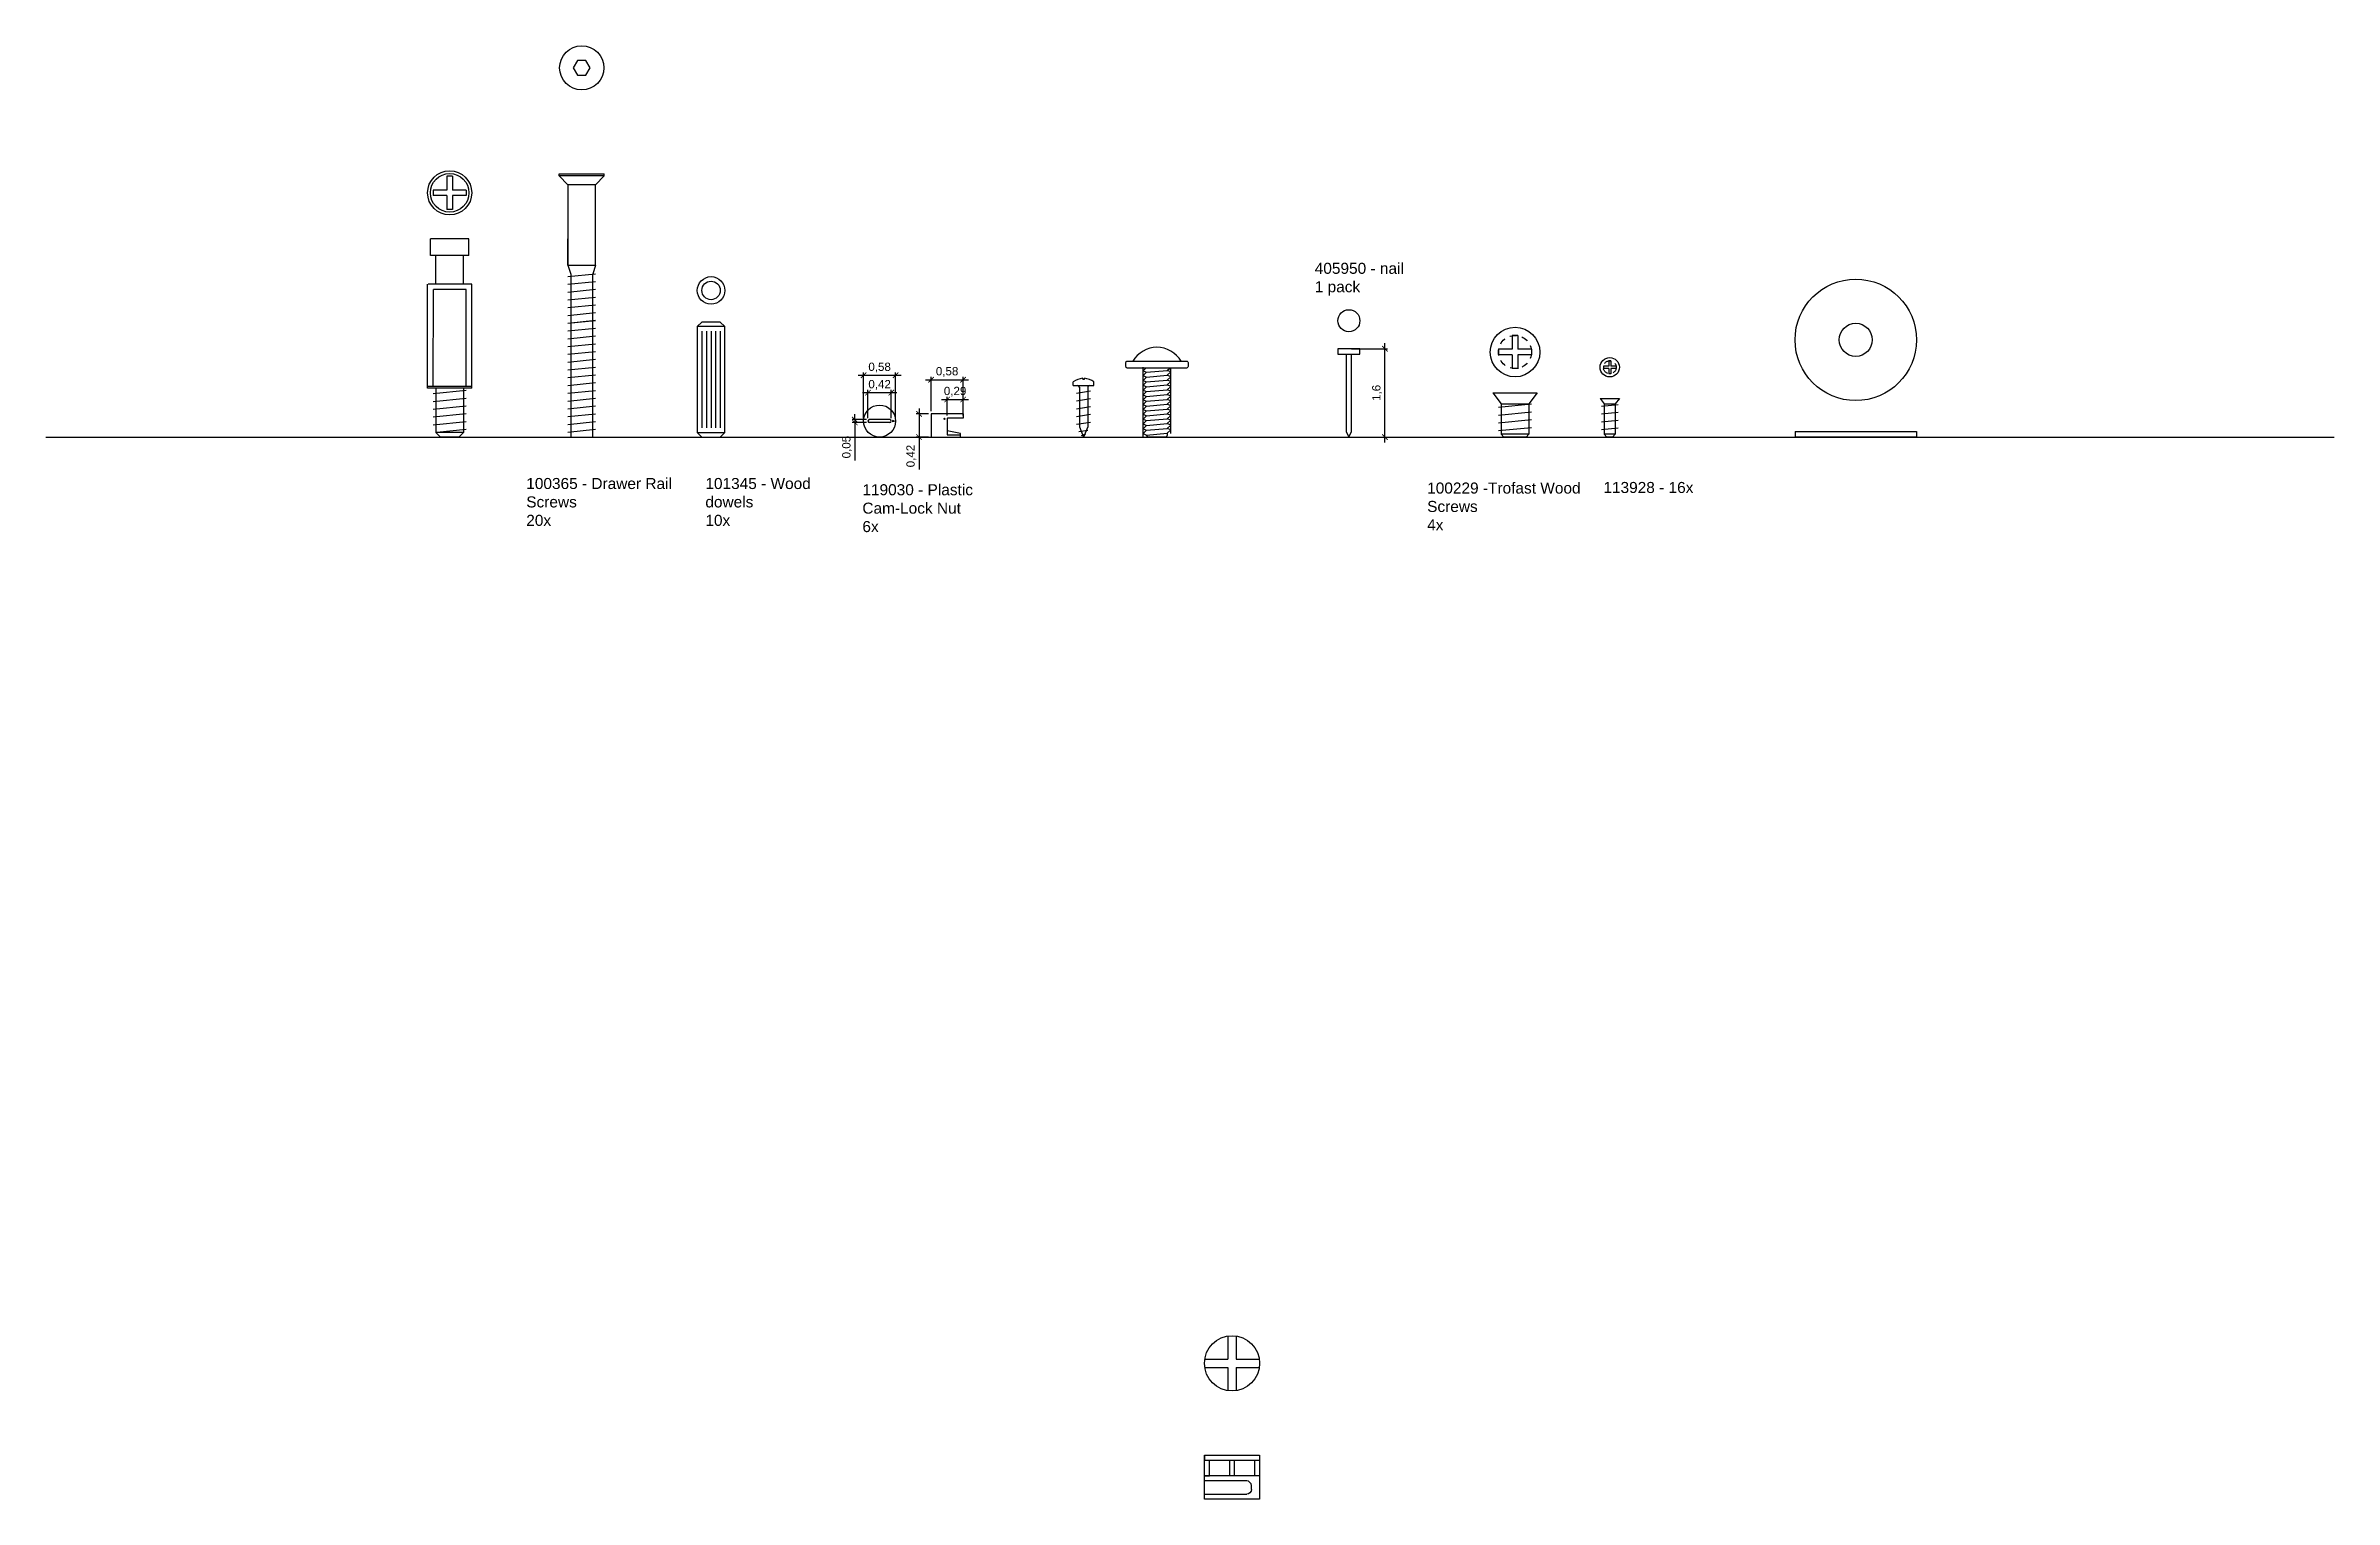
# Model space of a CAD drawing. Header units: centimetres. Extents: x 4 to 257, y 1 to 229.
# Drawn here: x 3.92 to 45.38, y 0.83 to 27.15 of the extents above; entities that cross this region are included whole.
import ezdxf

# ---------------------------------------------------------------- set-up
doc = ezdxf.new("R2010")
doc.units = ezdxf.units.CM
doc.linetypes.add('ACAD_ISO02W100', pattern=[15, 12, -3])
doc.styles.get("Standard").update_dxf_attribs({"font": 'arial.ttf'})
doc.dimstyles.new('1-1', dxfattribs={"dimtxt": 0.15, "dimasz": 0.1, "dimexe": 0.05, "dimexo": 0.05, "dimgap": 0.05, "dimtad": 1, "dimtxsty": 'Standard', "dimblk": 'ARCHTICK', "dimcen": 2.5, "dimdle": 0.1, "dimadec": 0, "dimazin": 0, "dimtfac": 1, "dimtmove": 0, "dimatfit": 3, "dimldrblk": 'ARCHTICK', "dimfxl": 1, "dimarcsym": 0})

msp = doc.modelspace()

# ---------------------------------------------------------------- texts
at = {"char_height": 0.2, "attachment_point": 1}
for s, width, insert in [('405950 - nail\\P1 pack', 3.24519, (26.912, 23.217)), ('100365 - Drawer Rail Screws\\P20x', 3.24519, (12.626, 19.32)), ('101345 - Wood dowels\\P10x', 2.24495, (15.871, 19.32)), ('119030 - Plastic Cam-Lock Nut 6x', 2.08658, (18.716, 19.207)), ('100229 -Trofast Wood Screws\\P4x', 3.24519, (28.949, 19.238))]:
    msp.add_mtext_dynamic_manual_height_columns(s, width=width, gutter_width=12.5, heights=[0], dxfattribs=dict(at, insert=insert))
at = {"insert": (32.142, 19.248), "char_height": 0.2, "width": 11.67642, "attachment_point": 1}
msp.add_mtext('113928 - 16x', dxfattribs=at)

# ---------------------------------------------------------------- blocks, each defined once
blk = doc.blocks.new('_ArchTick')
at = {"color": 0, "linetype": 'ByBlock', "const_width": 0.15}
blk.add_lwpolyline([(-0.5, -0.5), (0.5, 0.5)], dxfattribs=at)
blk = doc.blocks.new('*D2')
at = {"color": 0, "lineweight": -2, "transparency": 16777216}
for p, q in [((19.339, 20.865), (18.717, 20.865)), ((18.817, 20.401), (18.817, 20.915)), ((19.239, 20.401), (19.239, 20.915))]:
    blk.add_line(p, q, dxfattribs=at)
at = {"layer": 'Defpoints', "color": 0, "transparency": 16777216}
for p in [(18.817, 20.865), (18.817, 20.351), (19.239, 20.351)]:
    blk.add_point(p, dxfattribs=at)
at = {"color": 0, "lineweight": -2, "transparency": 16777216, "xscale": 0.1, "yscale": 0.1, "zscale": 0.1, "rotation": 180}
blk.add_blockref('_ArchTick', (18.817, 20.865), dxfattribs=at)
at = {"color": 0, "lineweight": -2, "transparency": 16777216, "xscale": 0.1, "yscale": 0.1, "zscale": 0.1}
blk.add_blockref('_ArchTick', (19.239, 20.865), dxfattribs=at)
at = {"color": 0, "transparency": 16777216, "insert": (19.028, 21.005), "char_height": 0.15, "attachment_point": 5}
blk.add_mtext('0,42', dxfattribs=at)
blk = doc.blocks.new('*D3')
at = {"color": 0, "lineweight": -2, "transparency": 16777216}
for p, q in [((18.793, 20.377), (18.529, 20.377)), ((18.793, 20.324), (18.529, 20.324)), ((18.579, 20.377), (18.579, 20.477)), ((18.579, 20.377), (18.579, 20.324)), ((18.579, 20.324), (18.579, 19.634))]:
    blk.add_line(p, q, dxfattribs=at)
at = {"layer": 'Defpoints', "color": 0, "transparency": 16777216}
for p in [(18.579, 20.324), (18.843, 20.377), (18.843, 20.324)]:
    blk.add_point(p, dxfattribs=at)
at = {"color": 0, "lineweight": -2, "transparency": 16777216, "xscale": 0.1, "yscale": 0.1, "zscale": 0.1}
for p, rotation in [((18.579, 20.377), 270), ((18.579, 20.324), 90)]:
    blk.add_blockref('_ArchTick', p, dxfattribs=dict(at, rotation=rotation))
at = {"color": 0, "transparency": 16777216, "insert": (18.439, 19.879), "char_height": 0.15, "attachment_point": 5, "rotation": 90}
blk.add_mtext('0,05', dxfattribs=at)
blk = doc.blocks.new('*D4')
at = {"color": 0, "lineweight": -2, "transparency": 16777216}
for p, q in [((18.638, 21.18), (19.418, 21.18)), ((18.738, 20.401), (18.738, 21.23)), ((19.318, 20.401), (19.318, 21.23))]:
    blk.add_line(p, q, dxfattribs=at)
at = {"layer": 'Defpoints', "color": 0, "transparency": 16777216}
for p in [(19.318, 21.18), (18.738, 20.351), (19.318, 20.351)]:
    blk.add_point(p, dxfattribs=at)
at = {"color": 0, "lineweight": -2, "transparency": 16777216, "xscale": 0.1, "yscale": 0.1, "zscale": 0.1, "rotation": 180}
blk.add_blockref('_ArchTick', (18.738, 21.18), dxfattribs=at)
at = {"color": 0, "lineweight": -2, "transparency": 16777216, "xscale": 0.1, "yscale": 0.1, "zscale": 0.1}
blk.add_blockref('_ArchTick', (19.318, 21.18), dxfattribs=at)
at = {"color": 0, "transparency": 16777216, "insert": (19.028, 21.32), "char_height": 0.15, "attachment_point": 5}
blk.add_mtext('0,58', dxfattribs=at)
blk = doc.blocks.new('*D5')
at = {"color": 0, "lineweight": -2, "transparency": 16777216}
for p, q in [((19.961, 20.531), (19.961, 21.15)), ((20.541, 20.531), (20.541, 21.15)), ((19.861, 21.1), (20.641, 21.1))]:
    blk.add_line(p, q, dxfattribs=at)
at = {"layer": 'Defpoints', "color": 0, "transparency": 16777216}
for p in [(20.541, 21.1), (19.961, 20.481), (20.541, 20.481)]:
    blk.add_point(p, dxfattribs=at)
at = {"color": 0, "lineweight": -2, "transparency": 16777216, "xscale": 0.1, "yscale": 0.1, "zscale": 0.1, "rotation": 180}
blk.add_blockref('_ArchTick', (19.961, 21.1), dxfattribs=at)
at = {"color": 0, "lineweight": -2, "transparency": 16777216, "xscale": 0.1, "yscale": 0.1, "zscale": 0.1}
blk.add_blockref('_ArchTick', (20.541, 21.1), dxfattribs=at)
at = {"color": 0, "transparency": 16777216, "insert": (20.251, 21.24), "char_height": 0.15, "attachment_point": 5}
blk.add_mtext('0,58', dxfattribs=at)
blk = doc.blocks.new('*D6')
at = {"color": 0, "lineweight": -2, "transparency": 16777216}
for p, q in [((20.151, 20.741), (20.641, 20.741)), ((20.251, 20.451), (20.251, 20.791)), ((20.541, 20.451), (20.541, 20.791))]:
    blk.add_line(p, q, dxfattribs=at)
at = {"layer": 'Defpoints', "color": 0, "transparency": 16777216}
for p in [(20.541, 20.741), (20.251, 20.401), (20.541, 20.401)]:
    blk.add_point(p, dxfattribs=at)
at = {"color": 0, "lineweight": -2, "transparency": 16777216, "xscale": 0.1, "yscale": 0.1, "zscale": 0.1, "rotation": 180}
blk.add_blockref('_ArchTick', (20.251, 20.741), dxfattribs=at)
at = {"color": 0, "lineweight": -2, "transparency": 16777216, "xscale": 0.1, "yscale": 0.1, "zscale": 0.1}
blk.add_blockref('_ArchTick', (20.541, 20.741), dxfattribs=at)
at = {"color": 0, "transparency": 16777216, "insert": (20.396, 20.882), "char_height": 0.15, "attachment_point": 5}
blk.add_mtext('0,29', dxfattribs=at)
blk = doc.blocks.new('*D7')
at = {"color": 0, "lineweight": -2, "transparency": 16777216}
for p, q in [((19.911, 20.481), (19.693, 20.481)), ((19.743, 20.581), (19.743, 20.061)), ((19.911, 20.061), (19.693, 20.061)), ((19.743, 20.061), (19.743, 19.473))]:
    blk.add_line(p, q, dxfattribs=at)
at = {"layer": 'Defpoints', "color": 0, "transparency": 16777216}
for p in [(19.961, 20.481), (19.743, 20.061), (19.961, 20.061)]:
    blk.add_point(p, dxfattribs=at)
at = {"color": 0, "lineweight": -2, "transparency": 16777216, "xscale": 0.1, "yscale": 0.1, "zscale": 0.1}
for p, rotation in [((19.743, 20.481), 90), ((19.743, 20.061), 270)]:
    blk.add_blockref('_ArchTick', p, dxfattribs=dict(at, rotation=rotation))
at = {"color": 0, "transparency": 16777216, "insert": (19.602, 19.717), "char_height": 0.15, "attachment_point": 5, "rotation": 90}
blk.add_mtext('0,42', dxfattribs=at)
blk = doc.blocks.new('*D11')
at = {"color": 0, "lineweight": -2, "transparency": 16777216}
for p, q in [((27.58, 21.661), (28.232, 21.661)), ((28.182, 19.961), (28.182, 21.761)), ((27.58, 20.061), (28.232, 20.061))]:
    blk.add_line(p, q, dxfattribs=at)
at = {"layer": 'Defpoints', "color": 0, "transparency": 16777216}
for p in [(27.53, 21.661), (28.182, 21.661), (27.53, 20.061)]:
    blk.add_point(p, dxfattribs=at)
at = {"color": 0, "lineweight": -2, "transparency": 16777216, "xscale": 0.1, "yscale": 0.1, "zscale": 0.1}
for p, rotation in [((28.182, 21.661), 90), ((28.182, 20.061), 270)]:
    blk.add_blockref('_ArchTick', p, dxfattribs=dict(at, rotation=rotation))
at = {"color": 0, "transparency": 16777216, "insert": (28.042, 20.861), "char_height": 0.15, "attachment_point": 5, "rotation": 90}
blk.add_mtext('1,6', dxfattribs=at)
blk = doc.blocks.new('drawer rail screw')
for p, q in [((-1.009, 4.766), (-0.192, 4.766)), ((-1.009, 4.733), (-1.009, 4.766)), ((-0.192, 4.733), (-1.009, 4.733)), ((-1.009, 4.733), (-0.85, 4.566)), ((-0.35, 4.566), (-0.85, 4.566)), ((-0.85, 4.566), (-0.85, 3.115)), ((-0.192, 4.733), (-0.35, 4.566)), ((-0.35, 3.115), (-0.35, 4.566)), ((-0.192, 4.733), (-0.192, 4.766)), ((-0.85, 3.115), (-0.85, 3.588)), ((-0.35, 3.115), (-0.35, 3.588)), ((-0.85, 3.115), (-0.8, 2.953)), ((-0.85, 3.115), (-0.35, 3.115)), ((-0.35, 2.953), (-0.85, 2.903)), ((-0.8, 2.953), (-0.8, 0)), ((-0.35, 3.115), (-0.4, 2.953)), ((-0.4, 0), (-0.4, 2.953)), ((-0.35, 2.812), (-0.85, 2.761)), ((-0.35, 2.671), (-0.85, 2.621)), ((-0.35, 2.53), (-0.85, 2.48)), ((-0.35, 2.39), (-0.85, 2.339)), ((-0.35, 2.248), (-0.85, 2.198)), ((-0.35, 2.108), (-0.85, 2.057)), ((-0.35, 2.107), (-0.85, 2.057)), ((-0.35, 1.967), (-0.85, 1.916)), ((-0.35, 1.967), (-0.85, 1.916)), ((-0.35, 1.826), (-0.85, 1.775)), ((-0.35, 1.825), (-0.85, 1.775)), ((-0.35, 1.685), (-0.85, 1.634)), ((-0.35, 1.685), (-0.85, 1.634)), ((-0.35, 1.543), (-0.85, 1.493)), ((-0.35, 1.403), (-0.85, 1.352)), ((-0.35, 1.262), (-0.85, 1.211)), ((-0.35, 1.121), (-0.85, 1.07)), ((-0.35, 0.98), (-0.85, 0.929)), ((-0.35, 0.839), (-0.85, 0.788)), ((-0.35, 0.698), (-0.85, 0.647)), ((-0.35, 0.557), (-0.85, 0.506)), ((-0.35, 0.416), (-0.85, 0.365)), ((-0.35, 0.275), (-0.85, 0.224)), ((-0.35, 0.134), (-0.85, 0.083)), ((-0.8, 0), (-0.4, 0))]:
    blk.add_line(p, q)
blk.add_lwpolyline([(-0.677, 6.82), (-0.754, 6.686), (-0.677, 6.553), (-0.523, 6.553), (-0.446, 6.686), (-0.523, 6.82)], close=True)
blk.add_circle((-0.6, 6.686), 0.4)
blk = doc.blocks.new('wood dowel')
for p, q in [((-0.882, 2.319), (-0.965, 2.236)), ((-0.465, 2.236), (-0.965, 2.236)), ((-0.965, 2.236), (-0.965, 0.319)), ((-0.548, 2.319), (-0.882, 2.319)), ((-0.882, 2.153), (-0.882, 0.403)), ((-0.798, 2.153), (-0.798, 0.403)), ((-0.715, 2.153), (-0.715, 0.403)), ((-0.632, 2.153), (-0.632, 0.403)), ((-0.548, 2.319), (-0.465, 2.236)), ((-0.548, 2.153), (-0.548, 0.403)), ((-0.465, 0.319), (-0.465, 2.236)), ((-0.965, 0.319), (-0.465, 0.319)), ((-0.882, 0.236), (-0.965, 0.319)), ((-0.882, 0.236), (-0.548, 0.236)), ((-0.548, 0.236), (-0.465, 0.319))]:
    blk.add_line(p, q)
for radius in [0.25, 0.167]:
    blk.add_circle((-0.715, 2.891), radius)

# ---------------------------------------------------------------- dimensions: what is measured, and where the dimension line sits
dim = msp.add_aligned_dim(p1=(27.53, 20.061), p2=(27.53, 21.661), distance=-0.653, dimstyle='1-1')
dim.commit()
dim.dimension.update_dxf_attribs({"geometry": '*D11', "text_midpoint": (28.042, 20.861)})
for base, p1, p2, picture, middle in [((19.318, 21.18), (18.738, 20.351), (19.318, 20.351), '*D4', (19.028, 21.32)), ((20.541, 21.1), (19.961, 20.481), (20.541, 20.481), '*D5', (20.251, 21.24))]:
    dim = msp.add_linear_dim(base=base, p1=p1, p2=p2, dimstyle='1-1')
    dim.commit()
    dim.dimension.update_dxf_attribs({"geometry": picture, "text_midpoint": middle})
for base, p1, p2, picture, middle in [((18.817, 20.865), (19.239, 20.351), (18.817, 20.351), '*D2', (19.028, 20.865)), ((20.541, 20.741), (20.251, 20.401), (20.541, 20.401), '*D6', (20.396, 20.741))]:
    dim = msp.add_linear_dim(base=base, p1=p1, p2=p2, dimstyle='1-1')
    dim.commit()
    dim.dimension.update_dxf_attribs({"geometry": picture, "text_midpoint": middle, "dimtype": 160})
for base, p1, p2, picture, middle in [((18.579, 20.324), (18.843, 20.377), (18.843, 20.324), '*D3', (18.439, 19.879)), ((19.743, 20.061), (19.961, 20.481), (19.961, 20.061), '*D7', (19.602, 19.717))]:
    dim = msp.add_linear_dim(base=base, p1=p1, p2=p2, angle=90, dimstyle='1-1')
    dim.commit()
    dim.dimension.update_dxf_attribs({"geometry": picture, "text_midpoint": middle})

# ---------------------------------------------------------------- linework, layer by layer
for p, q in [((10.938, 24.534), (10.938, 24.434)), ((11.188, 24.534), (10.938, 24.534)), ((11.188, 24.784), (11.188, 24.534)), ((11.288, 24.784), (11.188, 24.784)), ((11.288, 24.783), (11.288, 24.534)), ((11.538, 24.534), (11.288, 24.534)), ((11.538, 24.534), (11.538, 24.434)), ((11.188, 24.434), (10.938, 24.434)), ((11.188, 24.434), (11.188, 24.184)), ((11.288, 24.184), (11.188, 24.184)), ((11.288, 24.434), (11.288, 24.183)), ((11.538, 24.434), (11.288, 24.434)), ((11.588, 23.648), (10.888, 23.648)), ((10.888, 23.348), (10.888, 23.648)), ((11.588, 23.348), (11.588, 23.648)), ((11.588, 23.348), (10.888, 23.348)), ((10.988, 22.831), (10.988, 23.348)), ((11.488, 22.831), (11.488, 23.348)), ((10.838, 20.949), (10.838, 22.831)), ((11.638, 22.831), (10.846, 22.831)), ((11.638, 20.949), (11.638, 22.831)), ((10.938, 20.982), (10.946, 22.731)), ((11.538, 22.731), (10.946, 22.731)), ((11.538, 20.982), (11.538, 22.731)), ((27.73, 21.661), (27.33, 21.661)), ((27.33, 21.661), (27.33, 21.561)), ((27.73, 21.561), (27.73, 21.661)), ((30.491, 21.651), (30.241, 21.651)), ((30.241, 21.651), (30.241, 21.551)), ((30.591, 21.901), (30.491, 21.901)), ((30.491, 21.901), (30.491, 21.651)), ((30.591, 21.899), (30.591, 21.651)), ((30.841, 21.651), (30.591, 21.651)), ((30.841, 21.651), (30.841, 21.551)), ((23.803, 20.061), (23.803, 21.329)), ((23.853, 21.311), (23.803, 21.261)), ((23.803, 21.261), (23.866, 21.236)), ((23.866, 21.236), (23.803, 21.173)), ((23.803, 21.173), (23.866, 21.148)), ((23.866, 21.148), (23.803, 21.086)), ((23.866, 21.236), (24.241, 21.267)), ((23.866, 21.148), (24.241, 21.179)), ((24.241, 21.267), (24.284, 21.311)), ((24.303, 21.242), (24.241, 21.267)), ((24.241, 21.179), (24.303, 21.242)), ((24.303, 21.154), (24.241, 21.179)), ((24.241, 21.092), (24.303, 21.154)), ((24.303, 20.123), (24.303, 21.311)), ((27.33, 21.561), (27.73, 21.561)), ((27.48, 21.561), (27.48, 20.161)), ((27.48, 21.561), (27.58, 21.561)), ((27.58, 20.161), (27.58, 21.561)), ((30.491, 21.551), (30.241, 21.551)), ((30.491, 21.551), (30.491, 21.301)), ((30.591, 21.301), (30.491, 21.301)), ((30.841, 21.551), (30.591, 21.551)), ((30.591, 21.551), (30.591, 21.299)), ((32.141, 21.344), (32.141, 21.305)), ((32.238, 21.344), (32.141, 21.344)), ((32.238, 21.305), (32.141, 21.305)), ((32.238, 21.441), (32.238, 21.344)), ((32.277, 21.441), (32.238, 21.441)), ((32.238, 21.305), (32.238, 21.208)), ((32.277, 21.208), (32.238, 21.208)), ((32.277, 21.441), (32.277, 21.344)), ((32.374, 21.344), (32.277, 21.344)), ((32.277, 21.305), (32.277, 21.208)), ((32.374, 21.305), (32.277, 21.305)), ((32.374, 21.344), (32.374, 21.305)), ((10.838, 20.982), (11.638, 20.982)), ((11.638, 20.949), (10.838, 20.949)), ((11.538, 20.903), (10.938, 20.842)), ((11.538, 20.762), (10.938, 20.701)), ((10.988, 20.949), (10.988, 20.144)), ((11.488, 20.949), (11.488, 20.144)), ((22.537, 20.992), (22.537, 21.059)), ((22.537, 20.992), (22.91, 20.992)), ((22.598, 20.858), (22.848, 20.9)), ((22.598, 20.716), (22.848, 20.758)), ((22.648, 20.966), (22.648, 20.245)), ((22.708, 21.112), (22.708, 21.125)), ((22.708, 21.112), (22.738, 21.112)), ((22.738, 21.112), (22.738, 21.125)), ((22.798, 20.964), (22.798, 20.244)), ((22.91, 20.992), (22.91, 21.059)), ((23.803, 21.086), (23.866, 21.061)), ((23.866, 21.061), (23.803, 20.998)), ((23.803, 20.998), (23.866, 20.973)), ((23.866, 20.973), (23.803, 20.911)), ((23.803, 20.911), (23.866, 20.886)), ((23.866, 20.886), (23.803, 20.823)), ((23.803, 20.823), (23.866, 20.798)), ((23.866, 20.798), (23.803, 20.736)), ((23.803, 20.736), (23.866, 20.711)), ((23.866, 21.061), (24.241, 21.092)), ((23.866, 20.973), (24.241, 21.004)), ((23.866, 20.886), (24.241, 20.917)), ((23.866, 20.798), (24.241, 20.829)), ((23.866, 20.711), (24.241, 20.742)), ((24.303, 21.067), (24.241, 21.092)), ((24.241, 21.004), (24.303, 21.067)), ((24.303, 20.979), (24.241, 21.004)), ((24.241, 20.917), (24.303, 20.979)), ((24.303, 20.892), (24.241, 20.917)), ((24.241, 20.829), (24.303, 20.892)), ((24.303, 20.804), (24.241, 20.829)), ((24.241, 20.742), (24.303, 20.804)), ((24.303, 20.717), (24.241, 20.742)), ((30.141, 20.861), (30.941, 20.861)), ((30.141, 20.861), (30.291, 20.661)), ((30.941, 20.861), (30.791, 20.661)), ((32.082, 20.761), (32.432, 20.761)), ((32.082, 20.761), (32.157, 20.661)), ((32.432, 20.761), (32.357, 20.661)), ((11.538, 20.621), (10.938, 20.56)), ((11.538, 20.48), (10.938, 20.419)), ((11.538, 20.339), (10.938, 20.278)), ((18.817, 20.351), (18.817, 20.351)), ((19.212, 20.377), (18.843, 20.377)), ((19.212, 20.324), (18.843, 20.324)), ((19.3, 20.351), (19.26, 20.363)), ((19.26, 20.363), (19.26, 20.338)), ((19.3, 20.351), (19.26, 20.338)), ((20.541, 20.481), (19.961, 20.481)), ((19.961, 20.481), (19.961, 20.061)), ((20.251, 20.391), (20.251, 20.111)), ((20.541, 20.401), (20.261, 20.401)), ((20.541, 20.481), (20.541, 20.401)), ((22.598, 20.574), (22.848, 20.616)), ((22.598, 20.433), (22.848, 20.474)), ((22.598, 20.295), (22.848, 20.332)), ((23.866, 20.711), (23.803, 20.648)), ((23.803, 20.648), (23.866, 20.623)), ((23.866, 20.623), (23.803, 20.561)), ((23.803, 20.561), (23.866, 20.536)), ((23.866, 20.536), (23.803, 20.473)), ((23.803, 20.473), (23.866, 20.448)), ((23.866, 20.448), (23.803, 20.386)), ((23.803, 20.386), (23.866, 20.361)), ((23.866, 20.361), (23.803, 20.298)), ((23.866, 20.623), (24.241, 20.654)), ((23.866, 20.536), (24.241, 20.567)), ((23.866, 20.448), (24.241, 20.479)), ((23.866, 20.361), (24.241, 20.392)), ((24.241, 20.654), (24.303, 20.717)), ((24.303, 20.629), (24.241, 20.654)), ((24.241, 20.567), (24.303, 20.629)), ((24.303, 20.542), (24.241, 20.567)), ((24.241, 20.479), (24.303, 20.542)), ((24.303, 20.454), (24.241, 20.479)), ((24.241, 20.392), (24.303, 20.454)), ((24.303, 20.367), (24.241, 20.392)), ((24.241, 20.304), (24.303, 20.367)), ((30.841, 20.655), (30.241, 20.594)), ((30.841, 20.513), (30.241, 20.453)), ((30.841, 20.373), (30.241, 20.312)), ((30.291, 20.661), (30.791, 20.661)), ((30.291, 20.661), (30.291, 20.111)), ((30.791, 20.661), (30.791, 20.111)), ((32.407, 20.644), (32.107, 20.614)), ((32.407, 20.503), (32.107, 20.473)), ((32.407, 20.363), (32.107, 20.332)), ((32.157, 20.661), (32.357, 20.661)), ((32.157, 20.661), (32.157, 20.111)), ((32.357, 20.661), (32.357, 20.111)), ((11.488, 20.144), (10.988, 20.144)), ((11.071, 20.061), (10.988, 20.144)), ((11.538, 20.198), (11.005, 20.144)), ((11.405, 20.061), (11.071, 20.061)), ((11.405, 20.061), (11.488, 20.144)), ((19.961, 20.061), (20.496, 20.061)), ((20.496, 20.126), (20.251, 20.172)), ((20.261, 20.101), (20.496, 20.101)), ((20.496, 20.061), (20.496, 20.126)), ((22.639, 20.16), (22.803, 20.184)), ((22.648, 20.244), (22.723, 20.061)), ((22.684, 20.091), (22.765, 20.117)), ((22.798, 20.244), (22.723, 20.061)), ((23.803, 20.298), (23.866, 20.273)), ((23.866, 20.273), (23.803, 20.211)), ((23.803, 20.211), (23.866, 20.186)), ((23.866, 20.186), (23.803, 20.123)), ((23.803, 20.123), (23.866, 20.098)), ((23.866, 20.273), (24.241, 20.304)), ((23.866, 20.186), (24.241, 20.217)), ((23.866, 20.098), (24.241, 20.129)), ((23.866, 20.092), (23.866, 20.098)), ((24.209, 20.061), (23.897, 20.061)), ((24.303, 20.279), (24.241, 20.304)), ((24.241, 20.217), (24.303, 20.279)), ((24.303, 20.192), (24.241, 20.217)), ((24.241, 20.129), (24.303, 20.192)), ((24.241, 20.129), (24.241, 20.092)), ((27.48, 20.161), (27.53, 20.061)), ((27.53, 20.061), (27.58, 20.161)), ((30.841, 20.231), (30.241, 20.171)), ((30.791, 20.111), (30.291, 20.111)), ((30.341, 20.061), (30.291, 20.111)), ((30.741, 20.061), (30.341, 20.061)), ((30.741, 20.061), (30.791, 20.111)), ((32.407, 20.221), (32.107, 20.191)), ((32.357, 20.111), (32.157, 20.111)), ((32.207, 20.061), (32.157, 20.111)), ((32.307, 20.061), (32.207, 20.061)), ((32.307, 20.061), (32.357, 20.111)), ((35.614, 20.161), (37.814, 20.161)), ((35.614, 20.161), (35.614, 20.061)), ((37.814, 20.061), (35.614, 20.061)), ((37.814, 20.161), (37.814, 20.061)), ((25.339, 3.782), (25.339, 3.362)), ((25.489, 3.782), (25.489, 3.362)), ((24.92, 3.362), (25.339, 3.362)), ((25.489, 3.362), (25.908, 3.362)), ((24.92, 3.212), (25.339, 3.212)), ((25.339, 3.212), (25.339, 2.793)), ((25.489, 3.212), (25.908, 3.212)), ((25.489, 3.212), (25.489, 2.793)), ((25.914, 1.249), (24.914, 1.249)), ((25.369, 1.535), (25.369, 1.249)), ((25.459, 1.249), (25.459, 1.535)), ((24.914, 0.917), (25.683, 0.917))]:
    msp.add_line(p, q)
at = {"color": 3}
msp.add_line((3.92, 20.061), (45.384, 20.061), dxfattribs=at)
msp.add_lwpolyline([(23.516, 21.436), (24.591, 21.436, -0.414214), (24.616, 21.411), (24.616, 21.336, -0.414214), (24.591, 21.311), (23.516, 21.311, -0.414214), (23.491, 21.336), (23.491, 21.411, -0.414214)], format="xyb", close=True)
for points in [[(24.914, 1.626), (25.914, 1.626), (25.914, 0.826), (24.914, 0.826), (24.914, 1.626)], [(24.914, 1.626), (24.914, 1.535), (25.914, 1.535)], [(24.914, 1.249), (25.004, 1.249), (25.004, 1.535)], [(25.914, 1.249), (25.824, 1.249), (25.824, 1.535)], [(25.683, 1.158), (24.914, 1.158)], [(25.765, 0.999), (25.765, 1.076)]]:
    msp.add_lwpolyline(points)
for centre, radius in [((11.238, 24.484), 0.4), ((11.238, 24.484), 0.35), ((36.714, 21.821), 1.1), ((27.53, 22.167), 0.2), ((30.541, 21.601), 0.45), ((36.714, 21.821), 0.3), ((32.257, 21.325), 0.175), ((19.028, 20.351), 0.29), ((20.205, 20.391), 0.01), ((25.414, 3.287), 0.5)]:
    msp.add_circle(centre, radius)
at = {"linetype": 'ACAD_ISO02W100', "ltscale": 0.01}
for centre, radius in [((30.541, 21.601), 0.3), ((32.257, 21.325), 0.117)]:
    msp.add_circle(centre, radius, dxfattribs=at)
for centre, radius, start, end in [((24.053, 21.178), 0.508, 30.5102, 149.4898), ((22.723, 20.83), 0.295, 92.9169, 129.2493), ((22.615, 20.959), 0.0336, 12.2109, 87.6651), ((22.723, 20.83), 0.295, 50.7507, 87.0831), ((22.831, 20.959), 0.033, 92.0847, 171.7455), ((18.843, 20.351), 0.0264, 90, 180), ((18.843, 20.351), 0.0264, 180, 270), ((19.212, 20.351), 0.0264, 0, 90), ((19.212, 20.351), 0.0264, 270, 0), ((20.261, 20.391), 0.01, 90, 180), ((20.261, 20.111), 0.01, 180, 270), ((23.897, 20.092), 0.0313, 180, 270), ((24.209, 20.092), 0.0313, 270, 360)]:
    msp.add_arc(centre, radius, start, end)
for points in [[(25.765, 1.076), (25.765, 1.114), (25.722, 1.158), (25.683, 1.158)], [(25.765, 0.999), (25.764, 0.96), (25.722, 0.917), (25.683, 0.917)]]:
    msp.add_open_spline(points, degree=3)

# ---------------------------------------------------------------- block references
for name, p in [('drawer rail screw', (14.231, 20.061)), ('wood dowel', (16.689, 19.825))]:
    msp.add_blockref(name, p)

msp.set_redraw_order([(e.dxf.handle, doc.entitydb.next_handle()) for e in msp.query("TEXT MTEXT ATTDEF DIMENSION ARC_DIMENSION")])  # texts and dimensions are drawn at this point

doc.saveas('drawing.dxf')
